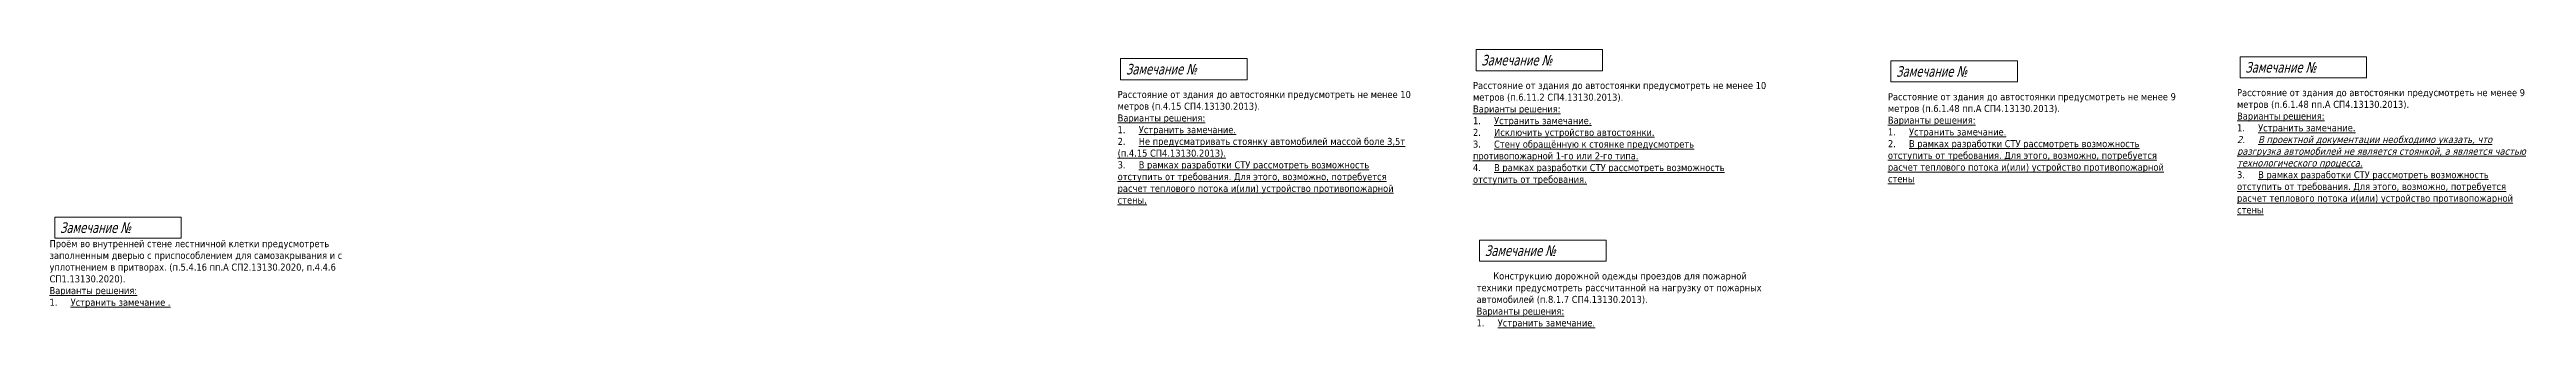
# Model space of a CAD drawing. Header units: millimetres. Extents: x -204396 to 1997851, y -2958255 to 237418.
# Drawn here: x 239257 to 450705, y -338084 to -314314 of the extents above; entities that cross this region are included whole.
import ezdxf

# ---------------------------------------------------------------- set-up
doc = ezdxf.new("R2010")
doc.units = ezdxf.units.MM
doc.layers.add('экспертиза', color=1, linetype='Continuous', lineweight=0)
doc.styles.add('ЭКСПЕРТИЗА', font='tahoma.ttf')

msp = doc.modelspace()

# ---------------------------------------------------------------- texts
at = {"layer": 'экспертиза', "lineweight": 0, "style": 'ЭКСПЕРТИЗА', "oblique": 14.99998, "width": 0.8}
for p in [(361481, -315664), (331145, -316434), (396901, -316625), (426706, -316273), (240153, -329945), (361791, -331904)]:
    msp.add_text('Замечание №', height=900, dxfattribs=at).set_placement(p)
at = {"layer": 'экспертиза', "lineweight": 0, "ltscale": 100, "char_height": 600, "width": 25338.67, "attachment_point": 1, "style": 'ЭКСПЕРТИЗА'}
for s, insert in [('Расстояние от здания до автостоянки предусмотреть не менее 10 метров (п.6.11.2 СП4.13130.2013).\\P{\\L\\C6;Варианты решения:\\P\\pt1800;\\l1.^I\\LУстранить замечание.\\P\\l2.^I\\LИсключить устройство автостоянки.\\P\\l3.^I\\LСтену обращённую к стоянке предусмотреть противопожарной 1-го или 2-го типа.\\P\\l4.^I\\LВ рамках разработки СТУ рассмотреть возможность отступить от требования.}', (360774, -317072)), ('Расстояние от здания до автостоянки предусмотреть не менее{\\C1; 10 }метров (п.4.15 СП4.13130.2013).\\P{\\L\\C6;Варианты решения:\\P\\pt1800;\\l1.^I\\LУстранить замечание.\\P\\l2.^I\\LНе предусматривать стоянку автомобилей массой боле 3,5т (п.4.15 СП4.13130.2013).\\P\\l3.^I\\LВ рамках разработки СТУ рассмотреть возможность отступить от требования. Для этого, возможно, потребуется расчет теплового потока и(или) устройство противопожарной стены.}', (330439, -317841)), ('Расстояние от здания до автостоянки предусмотреть не менее 9 метров (п.6.1.48 пп.А СП4.13130.2013).\\P{\\L\\C6;Варианты решения:\\P\\pt1800;\\l1.^I\\LУстранить замечание.\\P\\l2.^I\\LВ рамках разработки СТУ рассмотреть возможность отступить от требования. Для этого, возможно, потребуется расчет теплового потока и(или) устройство противопожарной стены}', (396195, -318033)), ('Расстояние от здания до автостоянки предусмотреть не менее 9 метров (п.6.1.48 пп.А СП4.13130.2013).\\P{\\L\\C6;Варианты решения:\\P\\pt1800;\\l1.^I\\LУстранить замечание.\\P\\fTahoma|b0|i1|c204|p34;\\l2.^I\\LВ проектной документации необходимо указать, что разгрузка автомобилей не является стоянкой, а является частью технологического процесса.\\fTahoma|b0|i0|c204|p34;\\P\\l3.^I\\LВ рамках разработки СТУ рассмотреть возможность отступить от требования. Для этого, возможно, потребуется расчет теплового потока и(или) устройство противопожарной стены}', (425999, -317681)), ('Проём во внутренней стене лестничной клетки предусмотреть заполненным дверью с приспособлением для самозакрывания и с уплотнением в притворах. (п.5.4.16 пп.А СП2.13130.2020, п.4.4.6 СП1.13130.2020).\\P\\pt1200;{\\L\\C6;Варианты решения:\\P\\pt1800;\\l1.^I\\LУстранить замечание .}', (239257, -330559)), ('\\pi1420.002;Конструкцию дорожной одежды проездов для пожарной техники предусмотреть рассчитанной на нагрузку от пожарных автомобилей (п.8.1.7 СП4.13130.2013).\\P\\pi0;{\\L\\C6;Варианты решения:\\P\\pt1800;\\l1.^I\\LУстранить замечание.}', (361084, -333312))]:
    msp.add_mtext(s, dxfattribs=dict(at, insert=insert))

# ---------------------------------------------------------------- linework, layer by layer
at = {"layer": 'экспертиза', "lineweight": 0}
for points in [[(361031, -314314), (371831, -314314), (371831, -316114), (361031, -316114), (361031, -314314)], [(426256, -314923), (437056, -314923), (437056, -316723), (426256, -316723), (426256, -314923)], [(330695, -315084), (341495, -315084), (341495, -316884), (330695, -316884), (330695, -315084)], [(396451, -315275), (407251, -315275), (407251, -317075), (396451, -317075), (396451, -315275)], [(239703, -328595), (250503, -328595), (250503, -330395), (239703, -330395), (239703, -328595)], [(361341, -330554), (372141, -330554), (372141, -332354), (361341, -332354), (361341, -330554)]]:
    msp.add_lwpolyline(points, dxfattribs=at)

msp.set_redraw_order([(e.dxf.handle, doc.entitydb.next_handle()) for e in msp.query("TEXT MTEXT ATTDEF DIMENSION ARC_DIMENSION")])  # texts and dimensions are drawn at this point

doc.saveas('drawing.dxf')
